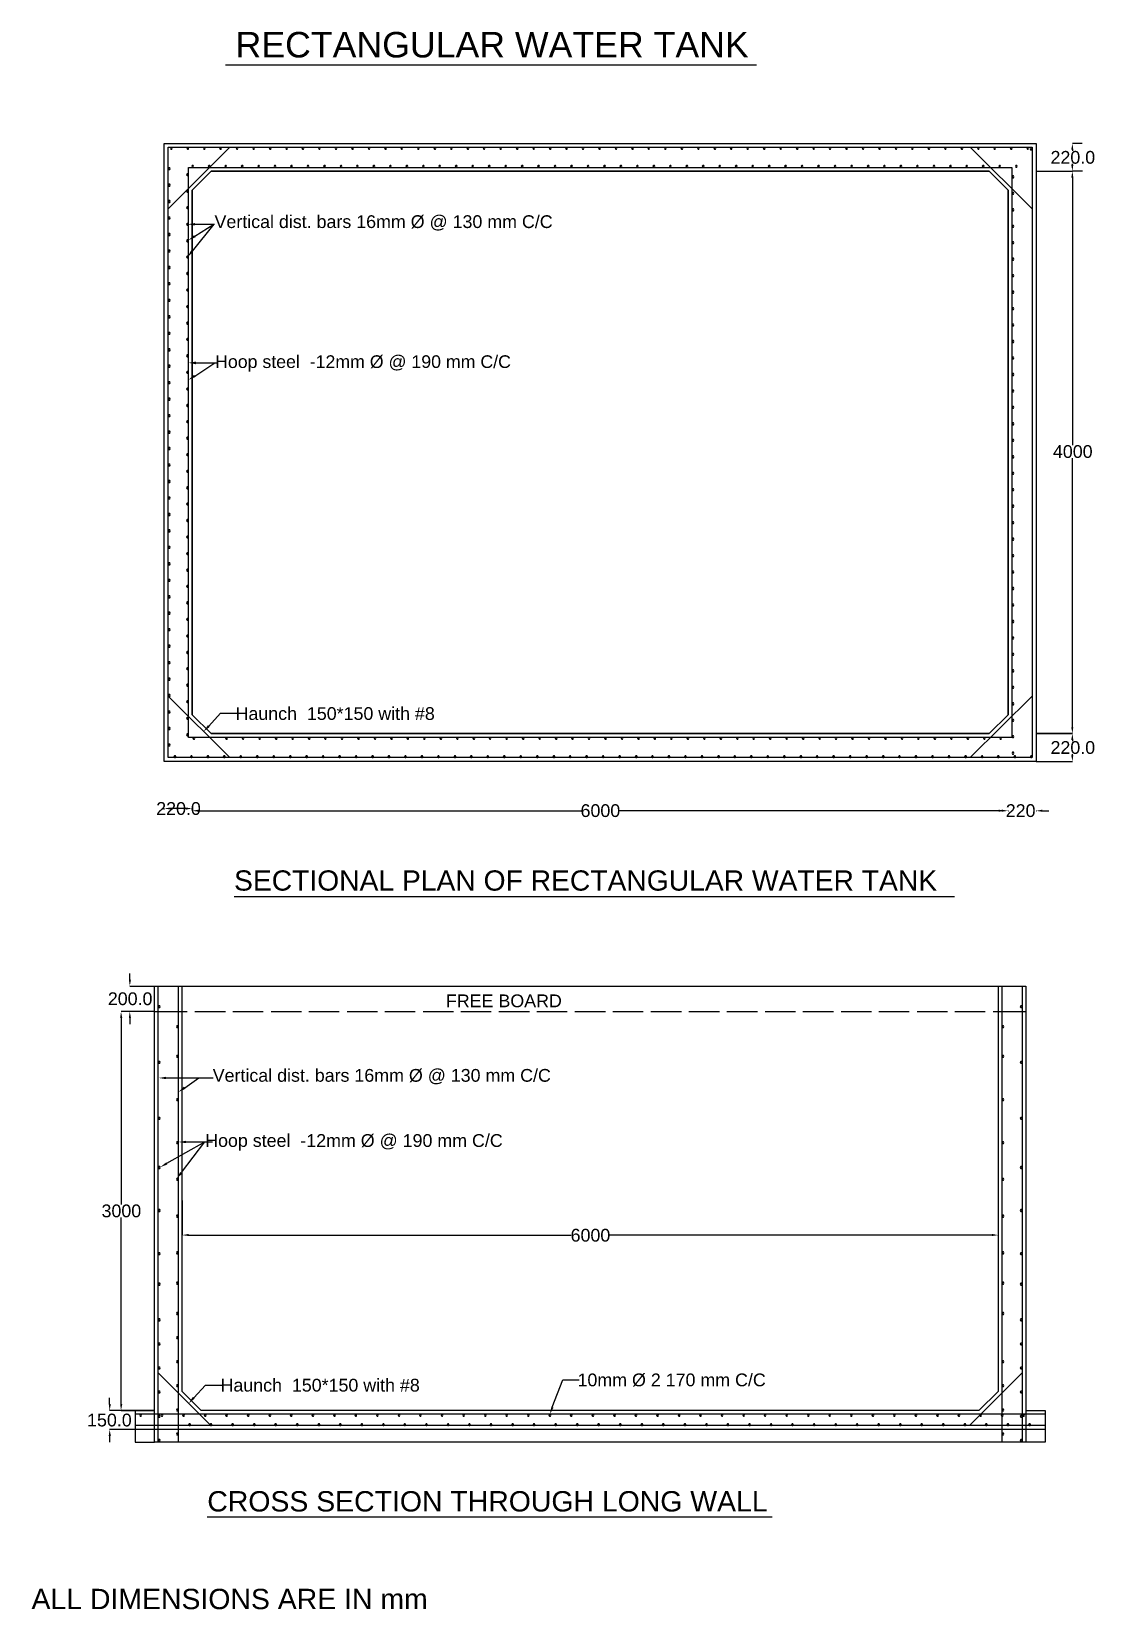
# Model space of a CAD drawing. Header units: millimetres. Extents: x 0.93 to 6.83, y 1.67 to 10.42.
import ezdxf

# ---------------------------------------------------------------- set-up
doc = ezdxf.new("R2010")
doc.units = ezdxf.units.MM
for name, color, linetype in [('PDF_Geometry', 7, 'Continuous'), ('PDF_Solid Fills', 7, 'Continuous'), ('PDF_Text', 7, 'Continuous')]:
    doc.layers.add(name, color=color, linetype=linetype)
doc.styles.add('PDF F1', font='arial.ttf')
doc.styles.add('PDF F2', font='arial.ttf')

msp = doc.modelspace()

# ---------------------------------------------------------------- texts
at = {"layer": 'PDF_Text', "attachment_point": 4}
for s, insert, char_height, style in [('RECTANGULAR WATER TANK', (2.0634, 10.3466), 0.1416, 'PDF F2'), ('220.0', (6.5834, 9.7224), 0.0708, 'PDF F1'), ('Vertical dist. bars 16mm Ø @ 130 mm C/C', (1.9467, 9.3591), 0.070801, 'PDF F1'), ('Hoop steel  -12mm Ø @ 190 mm C/C', (1.95, 8.5791), 0.07039, 'PDF F1'), ('4000', (6.5968, 8.0907), 0.0708, 'PDF F1'), ('Haunch  150*150 with #8', (2.0633, 6.6374), 0.070801, 'PDF F1'), ('220.0', (6.5834, 6.4491), 0.0708, 'PDF F1'), ('220.0', (1.6233, 6.1107), 0.0708, 'PDF F1'), ('6000', (3.9768, 6.099), 0.0708, 'PDF F1'), ('220', (6.3351, 6.099), 0.0708, 'PDF F1'), ('SECTIONAL PLAN OF RECTANGULAR WATER TANK', (2.055, 5.7111), 0.112144, 'PDF F2'), ('200.0', (1.355, 5.0557), 0.0708, 'PDF F1'), ('FREE BOARD', (3.2301, 5.044), 0.0708, 'PDF F1'), ('Vertical dist. bars 16mm Ø @ 130 mm C/C', (1.9367, 4.624), 0.070801, 'PDF F1'), ('Hoop steel  -12mm Ø @ 190 mm C/C', (1.895, 4.259), 0.070801, 'PDF F1'), ('3000', (1.32, 3.879), 0.0708, 'PDF F1'), ('6000', (3.9217, 3.744), 0.0708, 'PDF F1'), ('10mm Ø 2 170 mm C/C', (3.96, 2.9407), 0.070801, 'PDF F1'), ('Haunch  150*150 with #8', (1.98, 2.9123), 0.070801, 'PDF F1'), ('150.0', (1.24, 2.719), 0.0708, 'PDF F1'), ('CROSS SECTION THROUGH LONG WALL', (1.9067, 2.2678), 0.112799, 'PDF F2'), ('ALL DIMENSIONS ARE IN mm', (0.9317, 1.7261), 0.112799, 'PDF F1')]:
    msp.add_mtext(s, dxfattribs=dict(at, insert=insert, char_height=char_height, style=style))

# ---------------------------------------------------------------- linework, layer by layer
at = {"layer": 'PDF_Geometry', "lineweight": 25}
for points in [[(2.0083, 10.2367), (4.9533, 10.2367)], [(1.69, 9.4367), (2.0317, 9.78)], [(6.4817, 9.4367), (6.1383, 9.78)], [(6.7583, 9.8), (6.705, 9.8)], [(6.705, 9.765), (6.705, 9.7583)], [(1.8233, 9.54), (1.9283, 9.6467)], [(6.3483, 9.54), (6.2433, 9.6467)], [(6.5033, 9.6467), (6.705, 9.6467)], [(6.705, 9.6817), (6.705, 9.6867)], [(6.76, 9.6467), (6.705, 9.6467)], [(6.705, 9.61), (6.705, 8.1267)], [(1.8367, 9.285), (1.9433, 9.3517), (1.8233, 9.2017)], [(1.8383, 9.3517), (1.9433, 9.3517), (1.9467, 9.3517)], [(1.8367, 8.51), (1.9483, 8.5833)], [(1.8433, 8.5833), (1.9483, 8.5833), (1.9583, 8.5833)], [(6.705, 6.5617), (6.705, 8.055)], [(2.0317, 6.3933), (1.6917, 6.7333)], [(6.1383, 6.3933), (6.4817, 6.735)], [(1.9283, 6.5267), (1.8233, 6.6317)], [(1.915, 6.5683), (1.98, 6.64), (2.0717, 6.64)], [(6.2433, 6.5267), (6.3483, 6.6317)], [(6.705, 6.4917), (6.705, 6.485)], [(6.705, 6.4067), (6.705, 6.4133)], [(6.5033, 6.3717), (6.705, 6.3717)], [(1.6683, 6.105), (1.6683, 6.1117)], [(1.7883, 6.1117), (1.7033, 6.1117)], [(1.8233, 6.105), (1.8233, 6.1117)], [(1.8233, 6.105), (1.8233, 6.0983)], [(1.8583, 6.0983), (3.98, 6.0983)], [(6.3133, 6.0983), (4.19, 6.0983)], [(6.295, 6.0983), (6.26, 6.0983)], [(6.33, 6.0967), (6.33, 6.0983)], [(6.3483, 6.0983), (6.35, 6.0983)], [(6.5033, 6.0983), (6.505, 6.0983)], [(6.5383, 6.0983), (6.5733, 6.0983)], [(2.055, 5.6233), (6.05, 5.6233)], [(1.4767, 5.1617), (1.4767, 5.1967)], [(1.4767, 5.1267), (1.6133, 5.1267), (6.4467, 5.1267)], [(1.6133, 2.5967), (1.6133, 5.1267)], [(6.4467, 5.1267), (6.4467, 2.5967), (1.6133, 2.5967)], [(1.6333, 2.5967), (1.6333, 5.1267)], [(1.7467, 2.5967), (1.7467, 5.1267)], [(1.7667, 2.8783), (1.7667, 5.1267), (6.2933, 5.1267)], [(6.2933, 5.1267), (6.2933, 2.8783)], [(6.3133, 5.1267), (6.3133, 2.5967)], [(6.4267, 5.1267), (6.4267, 2.5967)], [(1.6133, 4.985), (1.4283, 4.985)], [(1.4283, 4.95), (1.4283, 3.915)], [(1.6133, 4.985), (1.4767, 4.985)], [(1.4767, 4.95), (1.4767, 4.915)], [(1.6133, 4.985), (1.795, 4.985)], [(1.8383, 4.985), (2.0067, 4.985)], [(2.0483, 4.985), (2.2167, 4.985)], [(2.26, 4.985), (2.4283, 4.985)], [(2.47, 4.985), (2.6383, 4.985)], [(2.6817, 4.985), (2.85, 4.985)], [(2.8917, 4.985), (3.06, 4.985)], [(3.1033, 4.985), (3.2717, 4.985)], [(3.3133, 4.985), (3.4817, 4.985)], [(3.5233, 4.985), (3.6933, 4.985)], [(3.735, 4.985), (3.9033, 4.985)], [(3.945, 4.985), (4.115, 4.985)], [(4.1567, 4.985), (4.325, 4.985)], [(4.3667, 4.985), (4.5367, 4.985)], [(4.5783, 4.985), (4.7467, 4.985)], [(4.7883, 4.985), (4.9583, 4.985)], [(5, 4.985), (5.1683, 4.985)], [(5.21, 4.985), (5.38, 4.985)], [(5.4217, 4.985), (5.59, 4.985)], [(5.6317, 4.985), (5.8, 4.985)], [(5.8433, 4.985), (6.0117, 4.985)], [(6.0533, 4.985), (6.2217, 4.985)], [(6.265, 4.985), (6.4467, 4.985)], [(1.6783, 4.6167), (1.86, 4.6167), (1.9383, 4.6167)], [(1.7817, 4.5617), (1.86, 4.6167), (1.8617, 4.6167)], [(1.6817, 4.1433), (1.8933, 4.2617)], [(1.7633, 4.0917), (1.8933, 4.2617), (1.935, 4.2617)], [(1.7883, 4.2617), (1.8933, 4.2617), (1.9033, 4.2617)], [(1.7667, 3.9367), (1.7667, 3.745)], [(1.4283, 2.8083), (1.4283, 3.8433)], [(1.8033, 3.745), (3.925, 3.745)], [(6.2583, 3.745), (4.135, 3.745)], [(6.2933, 3.7583), (6.2933, 3.745)], [(1.6333, 2.5967), (1.6333, 3.3)], [(1.9267, 2.6883), (1.6333, 2.9817)], [(6.1333, 2.6883), (6.4267, 2.9817)], [(1.8317, 2.8433), (1.8967, 2.9133), (1.9883, 2.9133)], [(3.82, 2.79), (3.8783, 2.9433), (3.97, 2.9433)], [(1.365, 2.8083), (1.365, 2.8433)], [(1.8733, 2.7717), (1.7667, 2.8783)], [(6.1867, 2.7717), (6.2933, 2.8783)], [(1.5067, 2.7717), (1.365, 2.7717)], [(1.4283, 2.7717), (1.6133, 2.7717), (1.5067, 2.7717), (1.5067, 2.5967), (1.6133, 2.5967)], [(6.5533, 2.7517), (1.5067, 2.7517)], [(6.1867, 2.7717), (1.8733, 2.7717)], [(6.4467, 2.7717), (6.5533, 2.7717), (6.5533, 2.5967), (6.4467, 2.5967)], [(1.5067, 2.6667), (1.365, 2.6667)], [(1.365, 2.6317), (1.365, 2.5967)], [(6.5533, 2.6883), (1.5067, 2.6883)], [(6.5533, 2.6667), (1.5067, 2.6667)], [(1.9067, 2.1817), (5.04, 2.1817)]]:
    msp.add_lwpolyline(points, dxfattribs=at)
for points in [[(1.6683, 9.8), (6.5033, 9.8), (6.5033, 6.3717), (1.6683, 6.3717)], [(1.69, 9.78), (6.4817, 9.78), (6.4817, 6.3933), (1.69, 6.3933)], [(1.7117, 9.7733), (1.71, 9.7783), (1.705, 9.7783), (1.7017, 9.7733), (1.705, 9.7683), (1.71, 9.7683)], [(1.8033, 9.7733), (1.8017, 9.7783), (1.7967, 9.7783), (1.7933, 9.7733), (1.7967, 9.7683), (1.8017, 9.7683)], [(1.895, 9.7733), (1.8933, 9.7783), (1.8883, 9.7783), (1.885, 9.7733), (1.8883, 9.7683), (1.8933, 9.7683)], [(1.985, 9.7733), (1.9833, 9.7783), (1.9783, 9.7783), (1.975, 9.7733), (1.9783, 9.7683), (1.9833, 9.7683)], [(2.0767, 9.7733), (2.075, 9.7783), (2.07, 9.7783), (2.0667, 9.7733), (2.07, 9.7683), (2.075, 9.7683)], [(2.1683, 9.7733), (2.1667, 9.7783), (2.1617, 9.7783), (2.1583, 9.7733), (2.1617, 9.7683), (2.1667, 9.7683)], [(2.26, 9.7733), (2.2583, 9.7783), (2.2533, 9.7783), (2.25, 9.7733), (2.2533, 9.7683), (2.2583, 9.7683)], [(2.3517, 9.7733), (2.35, 9.7783), (2.345, 9.7783), (2.3417, 9.7733), (2.345, 9.7683), (2.35, 9.7683)], [(2.4417, 9.7733), (2.44, 9.7783), (2.435, 9.7783), (2.4317, 9.7733), (2.435, 9.7683), (2.44, 9.7683)], [(2.5333, 9.7733), (2.5317, 9.7783), (2.5267, 9.7783), (2.5233, 9.7733), (2.5267, 9.7683), (2.5317, 9.7683)], [(2.625, 9.7733), (2.6233, 9.7783), (2.6183, 9.7783), (2.615, 9.7733), (2.6183, 9.7683), (2.6233, 9.7683)], [(2.7167, 9.7733), (2.715, 9.7783), (2.71, 9.7783), (2.7067, 9.7733), (2.71, 9.7683), (2.715, 9.7683)], [(2.8083, 9.7733), (2.8067, 9.7783), (2.8017, 9.7783), (2.7983, 9.7733), (2.8017, 9.7683), (2.8067, 9.7683)], [(2.9, 9.7733), (2.8983, 9.7783), (2.8933, 9.7783), (2.89, 9.7733), (2.8933, 9.7683), (2.8983, 9.7683)], [(2.99, 9.7733), (2.9883, 9.7783), (2.9833, 9.7783), (2.98, 9.7733), (2.9833, 9.7683), (2.9883, 9.7683)], [(3.0817, 9.7733), (3.08, 9.7783), (3.075, 9.7783), (3.0717, 9.7733), (3.075, 9.7683), (3.08, 9.7683)], [(3.1733, 9.7733), (3.1717, 9.7783), (3.1667, 9.7783), (3.1633, 9.7733), (3.1667, 9.7683), (3.1717, 9.7683)], [(3.265, 9.7733), (3.2633, 9.7783), (3.2583, 9.7783), (3.255, 9.7733), (3.2583, 9.7683), (3.2633, 9.7683)], [(3.3567, 9.7733), (3.355, 9.7783), (3.35, 9.7783), (3.3467, 9.7733), (3.35, 9.7683), (3.355, 9.7683)], [(3.4467, 9.7733), (3.445, 9.7783), (3.44, 9.7783), (3.4367, 9.7733), (3.44, 9.7683), (3.445, 9.7683)], [(3.5383, 9.7733), (3.5367, 9.7783), (3.5317, 9.7783), (3.5283, 9.7733), (3.5317, 9.7683), (3.5367, 9.7683)], [(3.63, 9.7733), (3.6283, 9.7783), (3.6233, 9.7783), (3.62, 9.7733), (3.6233, 9.7683), (3.6283, 9.7683)], [(3.7217, 9.7733), (3.72, 9.7783), (3.715, 9.7783), (3.7117, 9.7733), (3.715, 9.7683), (3.72, 9.7683)], [(3.8133, 9.7733), (3.8117, 9.7783), (3.8067, 9.7783), (3.8033, 9.7733), (3.8067, 9.7683), (3.8117, 9.7683)], [(3.9033, 9.7733), (3.9017, 9.7783), (3.8967, 9.7783), (3.8933, 9.7733), (3.8967, 9.7683), (3.9017, 9.7683)], [(3.995, 9.7733), (3.9933, 9.7783), (3.9883, 9.7783), (3.985, 9.7733), (3.9883, 9.7683), (3.9933, 9.7683)], [(4.0867, 9.7733), (4.085, 9.7783), (4.08, 9.7783), (4.0767, 9.7733), (4.08, 9.7683), (4.085, 9.7683)], [(4.1783, 9.7733), (4.1767, 9.7783), (4.1717, 9.7783), (4.1683, 9.7733), (4.1717, 9.7683), (4.1767, 9.7683)], [(4.27, 9.7733), (4.2683, 9.7783), (4.2633, 9.7783), (4.26, 9.7733), (4.2633, 9.7683), (4.2683, 9.7683)], [(4.36, 9.7733), (4.3583, 9.7783), (4.3533, 9.7783), (4.35, 9.7733), (4.3533, 9.7683), (4.3583, 9.7683)], [(4.4517, 9.7733), (4.45, 9.7783), (4.445, 9.7783), (4.4417, 9.7733), (4.445, 9.7683), (4.45, 9.7683)], [(4.5433, 9.7733), (4.5417, 9.7783), (4.5367, 9.7783), (4.5333, 9.7733), (4.5367, 9.7683), (4.5417, 9.7683)], [(4.635, 9.7733), (4.6333, 9.7783), (4.6283, 9.7783), (4.625, 9.7733), (4.6283, 9.7683), (4.6333, 9.7683)], [(4.7267, 9.7733), (4.725, 9.7783), (4.72, 9.7783), (4.7167, 9.7733), (4.72, 9.7683), (4.725, 9.7683)], [(4.8167, 9.7733), (4.815, 9.7783), (4.81, 9.7783), (4.8067, 9.7733), (4.81, 9.7683), (4.815, 9.7683)], [(4.9083, 9.7733), (4.9067, 9.7783), (4.9017, 9.7783), (4.8983, 9.7733), (4.9017, 9.7683), (4.9067, 9.7683)], [(5, 9.7733), (4.9983, 9.7783), (4.9933, 9.7783), (4.99, 9.7733), (4.9933, 9.7683), (4.9983, 9.7683)], [(5.0917, 9.7733), (5.09, 9.7783), (5.085, 9.7783), (5.0817, 9.7733), (5.085, 9.7683), (5.09, 9.7683)], [(5.1833, 9.7733), (5.1817, 9.7783), (5.1767, 9.7783), (5.1733, 9.7733), (5.1767, 9.7683), (5.1817, 9.7683)], [(5.275, 9.7733), (5.2733, 9.7783), (5.2683, 9.7783), (5.265, 9.7733), (5.2683, 9.7683), (5.2733, 9.7683)], [(5.365, 9.7733), (5.3633, 9.7783), (5.3583, 9.7783), (5.355, 9.7733), (5.3583, 9.7683), (5.3633, 9.7683)], [(5.4567, 9.7733), (5.455, 9.7783), (5.45, 9.7783), (5.4467, 9.7733), (5.45, 9.7683), (5.455, 9.7683)], [(5.5483, 9.7733), (5.5467, 9.7783), (5.5417, 9.7783), (5.5383, 9.7733), (5.5417, 9.7683), (5.5467, 9.7683)], [(5.64, 9.7733), (5.6383, 9.7783), (5.6333, 9.7783), (5.63, 9.7733), (5.6333, 9.7683), (5.6383, 9.7683)], [(5.7317, 9.7733), (5.73, 9.7783), (5.725, 9.7783), (5.7217, 9.7733), (5.725, 9.7683), (5.73, 9.7683)], [(5.8217, 9.7733), (5.82, 9.7783), (5.815, 9.7783), (5.8117, 9.7733), (5.815, 9.7683), (5.82, 9.7683)], [(5.9133, 9.7733), (5.9117, 9.7783), (5.9067, 9.7783), (5.9033, 9.7733), (5.9067, 9.7683), (5.9117, 9.7683)], [(6.005, 9.7733), (6.0033, 9.7783), (5.9983, 9.7783), (5.995, 9.7733), (5.9983, 9.7683), (6.0033, 9.7683)], [(6.0967, 9.7733), (6.095, 9.7783), (6.09, 9.7783), (6.0867, 9.7733), (6.09, 9.7683), (6.095, 9.7683)], [(6.1883, 9.7733), (6.1867, 9.7783), (6.1817, 9.7783), (6.1783, 9.7733), (6.1817, 9.7683), (6.1867, 9.7683)], [(6.2783, 9.7733), (6.2767, 9.7783), (6.2717, 9.7783), (6.2683, 9.7733), (6.2717, 9.7683), (6.2767, 9.7683)], [(6.37, 9.7733), (6.3683, 9.7783), (6.3633, 9.7783), (6.36, 9.7733), (6.3633, 9.7683), (6.3683, 9.7683)], [(6.4617, 9.7733), (6.46, 9.7783), (6.455, 9.7783), (6.4517, 9.7733), (6.455, 9.7683), (6.46, 9.7683)], [(6.48, 9.77), (6.4783, 9.775), (6.4733, 9.775), (6.47, 9.77), (6.4733, 9.765), (6.4783, 9.765)], [(1.7, 9.66), (1.6983, 9.665), (1.6933, 9.665), (1.69, 9.66), (1.6933, 9.655), (1.6983, 9.655)], [(1.8017, 9.6267), (1.8, 9.6317), (1.795, 9.6317), (1.7917, 9.6267), (1.795, 9.6217), (1.8, 9.6217)], [(1.8017, 9.6667), (6.3683, 9.6667), (6.3683, 6.505), (1.8017, 6.505)], [(1.83, 9.6733), (1.8283, 9.6783), (1.8233, 9.6783), (1.82, 9.6733), (1.8233, 9.6683), (1.8283, 9.6683)], [(1.9217, 9.6733), (1.92, 9.6783), (1.915, 9.6783), (1.9117, 9.6733), (1.915, 9.6683), (1.92, 9.6683)], [(6.2433, 9.6467), (1.9283, 9.6467)], [(2.0133, 9.6733), (2.0117, 9.6783), (2.0067, 9.6783), (2.0033, 9.6733), (2.0067, 9.6683), (2.0117, 9.6683)], [(2.105, 9.6733), (2.1033, 9.6783), (2.0983, 9.6783), (2.095, 9.6733), (2.0983, 9.6683), (2.1033, 9.6683)], [(2.1967, 9.6733), (2.195, 9.6783), (2.19, 9.6783), (2.1867, 9.6733), (2.19, 9.6683), (2.195, 9.6683)], [(2.2867, 9.6733), (2.285, 9.6783), (2.28, 9.6783), (2.2767, 9.6733), (2.28, 9.6683), (2.285, 9.6683)], [(2.3783, 9.6733), (2.3767, 9.6783), (2.3717, 9.6783), (2.3683, 9.6733), (2.3717, 9.6683), (2.3767, 9.6683)], [(2.47, 9.6733), (2.4683, 9.6783), (2.4633, 9.6783), (2.46, 9.6733), (2.4633, 9.6683), (2.4683, 9.6683)], [(2.5617, 9.6733), (2.56, 9.6783), (2.555, 9.6783), (2.5517, 9.6733), (2.555, 9.6683), (2.56, 9.6683)], [(2.6533, 9.6733), (2.6517, 9.6783), (2.6467, 9.6783), (2.6433, 9.6733), (2.6467, 9.6683), (2.6517, 9.6683)], [(2.7433, 9.6733), (2.7417, 9.6783), (2.7367, 9.6783), (2.7333, 9.6733), (2.7367, 9.6683), (2.7417, 9.6683)], [(2.835, 9.6733), (2.8333, 9.6783), (2.8283, 9.6783), (2.825, 9.6733), (2.8283, 9.6683), (2.8333, 9.6683)], [(2.9267, 9.6733), (2.925, 9.6783), (2.92, 9.6783), (2.9167, 9.6733), (2.92, 9.6683), (2.925, 9.6683)], [(3.0183, 9.6733), (3.0167, 9.6783), (3.0117, 9.6783), (3.0083, 9.6733), (3.0117, 9.6683), (3.0167, 9.6683)], [(3.11, 9.6733), (3.1083, 9.6783), (3.1033, 9.6783), (3.1, 9.6733), (3.1033, 9.6683), (3.1083, 9.6683)], [(3.2, 9.6733), (3.1983, 9.6783), (3.1933, 9.6783), (3.19, 9.6733), (3.1933, 9.6683), (3.1983, 9.6683)], [(3.2917, 9.6733), (3.29, 9.6783), (3.285, 9.6783), (3.2817, 9.6733), (3.285, 9.6683), (3.29, 9.6683)], [(3.3833, 9.6733), (3.3817, 9.6783), (3.3767, 9.6783), (3.3733, 9.6733), (3.3767, 9.6683), (3.3817, 9.6683)], [(3.475, 9.6733), (3.4733, 9.6783), (3.4683, 9.6783), (3.465, 9.6733), (3.4683, 9.6683), (3.4733, 9.6683)], [(3.5667, 9.6733), (3.565, 9.6783), (3.56, 9.6783), (3.5567, 9.6733), (3.56, 9.6683), (3.565, 9.6683)], [(3.6583, 9.6733), (3.6567, 9.6783), (3.6517, 9.6783), (3.6483, 9.6733), (3.6517, 9.6683), (3.6567, 9.6683)], [(3.7483, 9.6733), (3.7467, 9.6783), (3.7417, 9.6783), (3.7383, 9.6733), (3.7417, 9.6683), (3.7467, 9.6683)], [(3.84, 9.6733), (3.8383, 9.6783), (3.8333, 9.6783), (3.83, 9.6733), (3.8333, 9.6683), (3.8383, 9.6683)], [(3.9317, 9.6733), (3.93, 9.6783), (3.925, 9.6783), (3.9217, 9.6733), (3.925, 9.6683), (3.93, 9.6683)], [(4.0233, 9.6733), (4.0217, 9.6783), (4.0167, 9.6783), (4.0133, 9.6733), (4.0167, 9.6683), (4.0217, 9.6683)], [(4.115, 9.6733), (4.1133, 9.6783), (4.1083, 9.6783), (4.105, 9.6733), (4.1083, 9.6683), (4.1133, 9.6683)], [(4.205, 9.6733), (4.2033, 9.6783), (4.1983, 9.6783), (4.195, 9.6733), (4.1983, 9.6683), (4.2033, 9.6683)], [(4.2967, 9.6733), (4.295, 9.6783), (4.29, 9.6783), (4.2867, 9.6733), (4.29, 9.6683), (4.295, 9.6683)], [(4.3883, 9.6733), (4.3867, 9.6783), (4.3817, 9.6783), (4.3783, 9.6733), (4.3817, 9.6683), (4.3867, 9.6683)], [(4.48, 9.6733), (4.4783, 9.6783), (4.4733, 9.6783), (4.47, 9.6733), (4.4733, 9.6683), (4.4783, 9.6683)], [(4.5717, 9.6733), (4.57, 9.6783), (4.565, 9.6783), (4.5617, 9.6733), (4.565, 9.6683), (4.57, 9.6683)], [(4.6617, 9.6733), (4.66, 9.6783), (4.655, 9.6783), (4.6517, 9.6733), (4.655, 9.6683), (4.66, 9.6683)], [(4.7533, 9.6733), (4.7517, 9.6783), (4.7467, 9.6783), (4.7433, 9.6733), (4.7467, 9.6683), (4.7517, 9.6683)], [(4.845, 9.6733), (4.8433, 9.6783), (4.8383, 9.6783), (4.835, 9.6733), (4.8383, 9.6683), (4.8433, 9.6683)], [(4.9367, 9.6733), (4.935, 9.6783), (4.93, 9.6783), (4.9267, 9.6733), (4.93, 9.6683), (4.935, 9.6683)], [(5.0283, 9.6733), (5.0267, 9.6783), (5.0217, 9.6783), (5.0183, 9.6733), (5.0217, 9.6683), (5.0267, 9.6683)], [(5.1183, 9.6733), (5.1167, 9.6783), (5.1117, 9.6783), (5.1083, 9.6733), (5.1117, 9.6683), (5.1167, 9.6683)], [(5.21, 9.6733), (5.2083, 9.6783), (5.2033, 9.6783), (5.2, 9.6733), (5.2033, 9.6683), (5.2083, 9.6683)], [(5.3017, 9.6733), (5.3, 9.6783), (5.295, 9.6783), (5.2917, 9.6733), (5.295, 9.6683), (5.3, 9.6683)], [(5.3933, 9.6733), (5.3917, 9.6783), (5.3867, 9.6783), (5.3833, 9.6733), (5.3867, 9.6683), (5.3917, 9.6683)], [(5.485, 9.6733), (5.4833, 9.6783), (5.4783, 9.6783), (5.475, 9.6733), (5.4783, 9.6683), (5.4833, 9.6683)], [(5.5767, 9.6733), (5.575, 9.6783), (5.57, 9.6783), (5.5667, 9.6733), (5.57, 9.6683), (5.575, 9.6683)], [(5.6667, 9.6733), (5.665, 9.6783), (5.66, 9.6783), (5.6567, 9.6733), (5.66, 9.6683), (5.665, 9.6683)], [(5.7583, 9.6733), (5.7567, 9.6783), (5.7517, 9.6783), (5.7483, 9.6733), (5.7517, 9.6683), (5.7567, 9.6683)], [(5.85, 9.6733), (5.8483, 9.6783), (5.8433, 9.6783), (5.84, 9.6733), (5.8433, 9.6683), (5.8483, 9.6683)], [(5.9417, 9.6733), (5.94, 9.6783), (5.935, 9.6783), (5.9317, 9.6733), (5.935, 9.6683), (5.94, 9.6683)], [(6.0333, 9.6733), (6.0317, 9.6783), (6.0267, 9.6783), (6.0233, 9.6733), (6.0267, 9.6683), (6.0317, 9.6683)], [(6.1233, 9.6733), (6.1217, 9.6783), (6.1167, 9.6783), (6.1133, 9.6733), (6.1167, 9.6683), (6.1217, 9.6683)], [(6.215, 9.6733), (6.2133, 9.6783), (6.2083, 9.6783), (6.205, 9.6733), (6.2083, 9.6683), (6.2133, 9.6683)], [(6.3067, 9.6733), (6.305, 9.6783), (6.3, 9.6783), (6.2967, 9.6733), (6.3, 9.6683), (6.305, 9.6683)], [(6.3983, 9.6733), (6.3967, 9.6783), (6.3917, 9.6783), (6.3883, 9.6733), (6.3917, 9.6683), (6.3967, 9.6683)], [(1.7, 9.5683), (1.6983, 9.5733), (1.6933, 9.5733), (1.69, 9.5683), (1.6933, 9.5633), (1.6983, 9.5633)], [(1.8017, 9.535), (1.8, 9.54), (1.795, 9.54), (1.7917, 9.535), (1.795, 9.53), (1.8, 9.53)], [(1.8233, 9.54), (1.8233, 6.6317)], [(6.3483, 6.6317), (6.3483, 9.54)], [(6.38, 9.615), (6.3783, 9.62), (6.3733, 9.62), (6.37, 9.615), (6.3733, 9.61), (6.3783, 9.61)], [(1.7, 9.4783), (1.6983, 9.4833), (1.6933, 9.4833), (1.69, 9.4783), (1.6933, 9.4733), (1.6983, 9.4733)], [(6.38, 9.5233), (6.3783, 9.5283), (6.3733, 9.5283), (6.37, 9.5233), (6.3733, 9.5183), (6.3783, 9.5183)], [(1.7, 9.3867), (1.6983, 9.3917), (1.6933, 9.3917), (1.69, 9.3867), (1.6933, 9.3817), (1.6983, 9.3817)], [(1.8017, 9.4433), (1.8, 9.4483), (1.795, 9.4483), (1.7917, 9.4433), (1.795, 9.4383), (1.8, 9.4383)], [(6.38, 9.4317), (6.3783, 9.4367), (6.3733, 9.4367), (6.37, 9.4317), (6.3733, 9.4267), (6.3783, 9.4267)], [(1.7, 9.295), (1.6983, 9.3), (1.6933, 9.3), (1.69, 9.295), (1.6933, 9.29), (1.6983, 9.29)], [(1.8017, 9.3517), (1.8, 9.3567), (1.795, 9.3567), (1.7917, 9.3517), (1.795, 9.3467), (1.8, 9.3467)], [(6.38, 9.34), (6.3783, 9.345), (6.3733, 9.345), (6.37, 9.34), (6.3733, 9.335), (6.3783, 9.335)], [(1.7, 9.2033), (1.6983, 9.2083), (1.6933, 9.2083), (1.69, 9.2033), (1.6933, 9.1983), (1.6983, 9.1983)], [(1.8017, 9.26), (1.8, 9.265), (1.795, 9.265), (1.7917, 9.26), (1.795, 9.255), (1.8, 9.255)], [(6.38, 9.25), (6.3783, 9.255), (6.3733, 9.255), (6.37, 9.25), (6.3733, 9.245), (6.3783, 9.245)], [(1.7, 9.1117), (1.6983, 9.1167), (1.6933, 9.1167), (1.69, 9.1117), (1.6933, 9.1067), (1.6983, 9.1067)], [(1.8017, 9.17), (1.8, 9.175), (1.795, 9.175), (1.7917, 9.17), (1.795, 9.165), (1.8, 9.165)], [(6.38, 9.1583), (6.3783, 9.1633), (6.3733, 9.1633), (6.37, 9.1583), (6.3733, 9.1533), (6.3783, 9.1533)], [(1.7, 9.0217), (1.6983, 9.0267), (1.6933, 9.0267), (1.69, 9.0217), (1.6933, 9.0167), (1.6983, 9.0167)], [(1.7, 9.0217), (1.6983, 9.0267), (1.6933, 9.0267), (1.69, 9.0217), (1.6933, 9.0167), (1.6983, 9.0167)], [(1.8017, 9.0783), (1.8, 9.0833), (1.795, 9.0833), (1.7917, 9.0783), (1.795, 9.0733), (1.8, 9.0733)], [(6.38, 9.0667), (6.3783, 9.0717), (6.3733, 9.0717), (6.37, 9.0667), (6.3733, 9.0617), (6.3783, 9.0617)], [(1.7, 8.93), (1.6983, 8.935), (1.6933, 8.935), (1.69, 8.93), (1.6933, 8.925), (1.6983, 8.925)], [(1.7, 8.93), (1.6983, 8.935), (1.6933, 8.935), (1.69, 8.93), (1.6933, 8.925), (1.6983, 8.925)], [(1.8017, 8.9867), (1.8, 8.9917), (1.795, 8.9917), (1.7917, 8.9867), (1.795, 8.9817), (1.8, 8.9817)], [(6.38, 8.975), (6.3783, 8.98), (6.3733, 8.98), (6.37, 8.975), (6.3733, 8.97), (6.3783, 8.97)], [(1.7, 8.8383), (1.6983, 8.8433), (1.6933, 8.8433), (1.69, 8.8383), (1.6933, 8.8333), (1.6983, 8.8333)], [(1.8017, 8.895), (1.8, 8.9), (1.795, 8.9), (1.7917, 8.895), (1.795, 8.89), (1.8, 8.89)], [(6.38, 8.8833), (6.3783, 8.8883), (6.3733, 8.8883), (6.37, 8.8833), (6.3733, 8.8783), (6.3783, 8.8783)], [(1.7, 8.7467), (1.6983, 8.7517), (1.6933, 8.7517), (1.69, 8.7467), (1.6933, 8.7417), (1.6983, 8.7417)], [(1.8017, 8.8033), (1.8, 8.8083), (1.795, 8.8083), (1.7917, 8.8033), (1.795, 8.7983), (1.8, 8.7983)], [(6.38, 8.7933), (6.3783, 8.7983), (6.3733, 8.7983), (6.37, 8.7933), (6.3733, 8.7883), (6.3783, 8.7883)], [(1.8017, 8.7133), (1.8, 8.7183), (1.795, 8.7183), (1.7917, 8.7133), (1.795, 8.7083), (1.8, 8.7083)], [(6.38, 8.7017), (6.3783, 8.7067), (6.3733, 8.7067), (6.37, 8.7017), (6.3733, 8.6967), (6.3783, 8.6967)], [(1.7, 8.655), (1.6983, 8.66), (1.6933, 8.66), (1.69, 8.655), (1.6933, 8.65), (1.6983, 8.65)], [(1.8017, 8.6217), (1.8, 8.6267), (1.795, 8.6267), (1.7917, 8.6217), (1.795, 8.6167), (1.8, 8.6167)], [(6.38, 8.61), (6.3783, 8.615), (6.3733, 8.615), (6.37, 8.61), (6.3733, 8.605), (6.3783, 8.605)], [(1.7, 8.565), (1.6983, 8.57), (1.6933, 8.57), (1.69, 8.565), (1.6933, 8.56), (1.6983, 8.56)], [(1.8017, 8.53), (1.8, 8.535), (1.795, 8.535), (1.7917, 8.53), (1.795, 8.525), (1.8, 8.525)], [(6.38, 8.5183), (6.3783, 8.5233), (6.3733, 8.5233), (6.37, 8.5183), (6.3733, 8.5133), (6.3783, 8.5133)], [(1.7, 8.4733), (1.6983, 8.4783), (1.6933, 8.4783), (1.69, 8.4733), (1.6933, 8.4683), (1.6983, 8.4683)], [(1.8017, 8.4383), (1.8, 8.4433), (1.795, 8.4433), (1.7917, 8.4383), (1.795, 8.4333), (1.8, 8.4333)], [(6.38, 8.4267), (6.3783, 8.4317), (6.3733, 8.4317), (6.37, 8.4267), (6.3733, 8.4217), (6.3783, 8.4217)], [(6.38, 8.4267), (6.3783, 8.4317), (6.3733, 8.4317), (6.37, 8.4267), (6.3733, 8.4217), (6.3783, 8.4217)], [(1.7, 8.3817), (1.6983, 8.3867), (1.6933, 8.3867), (1.69, 8.3817), (1.6933, 8.3767), (1.6983, 8.3767)], [(1.8017, 8.3467), (1.8, 8.3517), (1.795, 8.3517), (1.7917, 8.3467), (1.795, 8.3417), (1.8, 8.3417)], [(6.38, 8.3367), (6.3783, 8.3417), (6.3733, 8.3417), (6.37, 8.3367), (6.3733, 8.3317), (6.3783, 8.3317)], [(6.38, 8.3367), (6.3783, 8.3417), (6.3733, 8.3417), (6.37, 8.3367), (6.3733, 8.3317), (6.3783, 8.3317)], [(1.7, 8.29), (1.6983, 8.295), (1.6933, 8.295), (1.69, 8.29), (1.6933, 8.285), (1.6983, 8.285)], [(1.8017, 8.2567), (1.8, 8.2617), (1.795, 8.2617), (1.7917, 8.2567), (1.795, 8.2517), (1.8, 8.2517)], [(6.38, 8.245), (6.3783, 8.25), (6.3733, 8.25), (6.37, 8.245), (6.3733, 8.24), (6.3783, 8.24)], [(6.38, 8.245), (6.3783, 8.25), (6.3733, 8.25), (6.37, 8.245), (6.3733, 8.24), (6.3783, 8.24)], [(6.38, 8.245), (6.3783, 8.25), (6.3733, 8.25), (6.37, 8.245), (6.3733, 8.24), (6.3783, 8.24)], [(1.7, 8.1983), (1.6983, 8.2033), (1.6933, 8.2033), (1.69, 8.1983), (1.6933, 8.1933), (1.6983, 8.1933)], [(1.8017, 8.165), (1.8, 8.17), (1.795, 8.17), (1.7917, 8.165), (1.795, 8.16), (1.8, 8.16)], [(6.38, 8.1533), (6.3783, 8.1583), (6.3733, 8.1583), (6.37, 8.1533), (6.3733, 8.1483), (6.3783, 8.1483)], [(6.38, 8.1533), (6.3783, 8.1583), (6.3733, 8.1583), (6.37, 8.1533), (6.3733, 8.1483), (6.3783, 8.1483)], [(1.7, 8.1083), (1.6983, 8.1133), (1.6933, 8.1133), (1.69, 8.1083), (1.6933, 8.1033), (1.6983, 8.1033)], [(1.8017, 8.0733), (1.8, 8.0783), (1.795, 8.0783), (1.7917, 8.0733), (1.795, 8.0683), (1.8, 8.0683)], [(6.38, 8.0617), (6.3783, 8.0667), (6.3733, 8.0667), (6.37, 8.0617), (6.3733, 8.0567), (6.3783, 8.0567)], [(6.38, 8.0617), (6.3783, 8.0667), (6.3733, 8.0667), (6.37, 8.0617), (6.3733, 8.0567), (6.3783, 8.0567)], [(1.7, 8.0167), (1.6983, 8.0217), (1.6933, 8.0217), (1.69, 8.0167), (1.6933, 8.0117), (1.6983, 8.0117)], [(1.8017, 7.9817), (1.8, 7.9867), (1.795, 7.9867), (1.7917, 7.9817), (1.795, 7.9767), (1.8, 7.9767)], [(6.38, 7.97), (6.3783, 7.975), (6.3733, 7.975), (6.37, 7.97), (6.3733, 7.965), (6.3783, 7.965)], [(1.7, 7.925), (1.6983, 7.93), (1.6933, 7.93), (1.69, 7.925), (1.6933, 7.92), (1.6983, 7.92)], [(1.8017, 7.89), (1.8, 7.895), (1.795, 7.895), (1.7917, 7.89), (1.795, 7.885), (1.8, 7.885)], [(6.38, 7.88), (6.3783, 7.885), (6.3733, 7.885), (6.37, 7.88), (6.3733, 7.875), (6.3783, 7.875)], [(6.38, 7.88), (6.3783, 7.885), (6.3733, 7.885), (6.37, 7.88), (6.3733, 7.875), (6.3783, 7.875)], [(1.7, 7.8333), (1.6983, 7.8383), (1.6933, 7.8383), (1.69, 7.8333), (1.6933, 7.8283), (1.6983, 7.8283)], [(1.8017, 7.8), (1.8, 7.805), (1.795, 7.805), (1.7917, 7.8), (1.795, 7.795), (1.8, 7.795)], [(6.38, 7.7883), (6.3783, 7.7933), (6.3733, 7.7933), (6.37, 7.7883), (6.3733, 7.7833), (6.3783, 7.7833)], [(1.7, 7.7417), (1.6983, 7.7467), (1.6933, 7.7467), (1.69, 7.7417), (1.6933, 7.7367), (1.6983, 7.7367)], [(1.8017, 7.7083), (1.8, 7.7133), (1.795, 7.7133), (1.7917, 7.7083), (1.795, 7.7033), (1.8, 7.7033)], [(6.38, 7.6967), (6.3783, 7.7017), (6.3733, 7.7017), (6.37, 7.6967), (6.3733, 7.6917), (6.3783, 7.6917)], [(1.7, 7.6517), (1.6983, 7.6567), (1.6933, 7.6567), (1.69, 7.6517), (1.6933, 7.6467), (1.6983, 7.6467)], [(1.8017, 7.6167), (1.8, 7.6217), (1.795, 7.6217), (1.7917, 7.6167), (1.795, 7.6117), (1.8, 7.6117)], [(1.7, 7.56), (1.6983, 7.565), (1.6933, 7.565), (1.69, 7.56), (1.6933, 7.555), (1.6983, 7.555)], [(1.8017, 7.525), (1.8, 7.53), (1.795, 7.53), (1.7917, 7.525), (1.795, 7.52), (1.8, 7.52)], [(6.38, 7.605), (6.3783, 7.61), (6.3733, 7.61), (6.37, 7.605), (6.3733, 7.6), (6.3783, 7.6)], [(1.7, 7.4683), (1.6983, 7.4733), (1.6933, 7.4733), (1.69, 7.4683), (1.6933, 7.4633), (1.6983, 7.4633)], [(6.38, 7.5133), (6.3783, 7.5183), (6.3733, 7.5183), (6.37, 7.5133), (6.3733, 7.5083), (6.3783, 7.5083)], [(1.7, 7.3767), (1.6983, 7.3817), (1.6933, 7.3817), (1.69, 7.3767), (1.6933, 7.3717), (1.6983, 7.3717)], [(1.8017, 7.4333), (1.8, 7.4383), (1.795, 7.4383), (1.7917, 7.4333), (1.795, 7.4283), (1.8, 7.4283)], [(6.38, 7.4233), (6.3783, 7.4283), (6.3733, 7.4283), (6.37, 7.4233), (6.3733, 7.4183), (6.3783, 7.4183)], [(1.7, 7.285), (1.6983, 7.29), (1.6933, 7.29), (1.69, 7.285), (1.6933, 7.28), (1.6983, 7.28)], [(1.8017, 7.3433), (1.8, 7.3483), (1.795, 7.3483), (1.7917, 7.3433), (1.795, 7.3383), (1.8, 7.3383)], [(6.38, 7.3317), (6.3783, 7.3367), (6.3733, 7.3367), (6.37, 7.3317), (6.3733, 7.3267), (6.3783, 7.3267)], [(1.7, 7.195), (1.6983, 7.2), (1.6933, 7.2), (1.69, 7.195), (1.6933, 7.19), (1.6983, 7.19)], [(1.8017, 7.2517), (1.8, 7.2567), (1.795, 7.2567), (1.7917, 7.2517), (1.795, 7.2467), (1.8, 7.2467)], [(6.38, 7.24), (6.3783, 7.245), (6.3733, 7.245), (6.37, 7.24), (6.3733, 7.235), (6.3783, 7.235)], [(6.38, 7.24), (6.3783, 7.245), (6.3733, 7.245), (6.37, 7.24), (6.3733, 7.235), (6.3783, 7.235)], [(1.7, 7.1033), (1.6983, 7.1083), (1.6933, 7.1083), (1.69, 7.1033), (1.6933, 7.0983), (1.6983, 7.0983)], [(1.8017, 7.16), (1.8, 7.165), (1.795, 7.165), (1.7917, 7.16), (1.795, 7.155), (1.8, 7.155)], [(6.38, 7.1483), (6.3783, 7.1533), (6.3733, 7.1533), (6.37, 7.1483), (6.3733, 7.1433), (6.3783, 7.1433)], [(6.38, 7.1483), (6.3783, 7.1533), (6.3733, 7.1533), (6.37, 7.1483), (6.3733, 7.1433), (6.3783, 7.1433)], [(1.7, 7.0117), (1.6983, 7.0167), (1.6933, 7.0167), (1.69, 7.0117), (1.6933, 7.0067), (1.6983, 7.0067)], [(1.8017, 7.0683), (1.8, 7.0733), (1.795, 7.0733), (1.7917, 7.0683), (1.795, 7.0633), (1.8, 7.0633)], [(6.38, 7.0567), (6.3783, 7.0617), (6.3733, 7.0617), (6.37, 7.0567), (6.3733, 7.0517), (6.3783, 7.0517)], [(6.38, 7.0567), (6.3783, 7.0617), (6.3733, 7.0617), (6.37, 7.0567), (6.3733, 7.0517), (6.3783, 7.0517)], [(1.7, 6.92), (1.6983, 6.925), (1.6933, 6.925), (1.69, 6.92), (1.6933, 6.915), (1.6983, 6.915)], [(1.8017, 6.9767), (1.8, 6.9817), (1.795, 6.9817), (1.7917, 6.9767), (1.795, 6.9717), (1.8, 6.9717)], [(6.38, 6.9667), (6.3783, 6.9717), (6.3733, 6.9717), (6.37, 6.9667), (6.3733, 6.9617), (6.3783, 6.9617)], [(1.7, 6.8283), (1.6983, 6.8333), (1.6933, 6.8333), (1.69, 6.8283), (1.6933, 6.8233), (1.6983, 6.8233)], [(1.8017, 6.8867), (1.8, 6.8917), (1.795, 6.8917), (1.7917, 6.8867), (1.795, 6.8817), (1.8, 6.8817)], [(6.38, 6.875), (6.3783, 6.88), (6.3733, 6.88), (6.37, 6.875), (6.3733, 6.87), (6.3783, 6.87)], [(1.7, 6.7383), (1.6983, 6.7433), (1.6933, 6.7433), (1.69, 6.7383), (1.6933, 6.7333), (1.6983, 6.7333)], [(1.8017, 6.795), (1.8, 6.8), (1.795, 6.8), (1.7917, 6.795), (1.795, 6.79), (1.8, 6.79)], [(6.38, 6.7833), (6.3783, 6.7883), (6.3733, 6.7883), (6.37, 6.7833), (6.3733, 6.7783), (6.3783, 6.7783)], [(1.7, 6.6467), (1.6983, 6.6517), (1.6933, 6.6517), (1.69, 6.6467), (1.6933, 6.6417), (1.6983, 6.6417)], [(1.8017, 6.7033), (1.8, 6.7083), (1.795, 6.7083), (1.7917, 6.7033), (1.795, 6.6983), (1.8, 6.6983)], [(6.38, 6.6917), (6.3783, 6.6967), (6.3733, 6.6967), (6.37, 6.6917), (6.3733, 6.6867), (6.3783, 6.6867)], [(1.8017, 6.6117), (1.8, 6.6167), (1.795, 6.6167), (1.7917, 6.6117), (1.795, 6.6067), (1.8, 6.6067)], [(6.38, 6.6), (6.3783, 6.605), (6.3733, 6.605), (6.37, 6.6), (6.3733, 6.595), (6.3783, 6.595)], [(1.7, 6.555), (1.6983, 6.56), (1.6933, 6.56), (1.69, 6.555), (1.6933, 6.55), (1.6983, 6.55)], [(1.8017, 6.52), (1.8, 6.525), (1.795, 6.525), (1.7917, 6.52), (1.795, 6.515), (1.8, 6.515)], [(1.8367, 6.5), (1.835, 6.505), (1.83, 6.505), (1.8267, 6.5), (1.83, 6.495), (1.835, 6.495)], [(1.9283, 6.5267), (6.2433, 6.5267)], [(2.0183, 6.5), (2.0167, 6.505), (2.0117, 6.505), (2.0083, 6.5), (2.0117, 6.495), (2.0167, 6.495)], [(2.11, 6.5), (2.1083, 6.505), (2.1033, 6.505), (2.1, 6.5), (2.1033, 6.495), (2.1083, 6.495)], [(2.2017, 6.5), (2.2, 6.505), (2.195, 6.505), (2.1917, 6.5), (2.195, 6.495), (2.2, 6.495)], [(2.2933, 6.5), (2.2917, 6.505), (2.2867, 6.505), (2.2833, 6.5), (2.2867, 6.495), (2.2917, 6.495)], [(2.385, 6.5), (2.3833, 6.505), (2.3783, 6.505), (2.375, 6.5), (2.3783, 6.495), (2.3833, 6.495)], [(2.4767, 6.5), (2.475, 6.505), (2.47, 6.505), (2.4667, 6.5), (2.47, 6.495), (2.475, 6.495)], [(2.5667, 6.5), (2.565, 6.505), (2.56, 6.505), (2.5567, 6.5), (2.56, 6.495), (2.565, 6.495)], [(2.6583, 6.5), (2.6567, 6.505), (2.6517, 6.505), (2.6483, 6.5), (2.6517, 6.495), (2.6567, 6.495)], [(2.75, 6.5), (2.7483, 6.505), (2.7433, 6.505), (2.74, 6.5), (2.7433, 6.495), (2.7483, 6.495)], [(2.8417, 6.5), (2.84, 6.505), (2.835, 6.505), (2.8317, 6.5), (2.835, 6.495), (2.84, 6.495)], [(2.9333, 6.5), (2.9317, 6.505), (2.9267, 6.505), (2.9233, 6.5), (2.9267, 6.495), (2.9317, 6.495)], [(3.0233, 6.5), (3.0217, 6.505), (3.0167, 6.505), (3.0133, 6.5), (3.0167, 6.495), (3.0217, 6.495)], [(3.115, 6.5), (3.1133, 6.505), (3.1083, 6.505), (3.105, 6.5), (3.1083, 6.495), (3.1133, 6.495)], [(3.2067, 6.5), (3.205, 6.505), (3.2, 6.505), (3.1967, 6.5), (3.2, 6.495), (3.205, 6.495)], [(3.2983, 6.5), (3.2967, 6.505), (3.2917, 6.505), (3.2883, 6.5), (3.2917, 6.495), (3.2967, 6.495)], [(3.39, 6.5), (3.3883, 6.505), (3.3833, 6.505), (3.38, 6.5), (3.3833, 6.495), (3.3883, 6.495)], [(3.48, 6.5), (3.4783, 6.505), (3.4733, 6.505), (3.47, 6.5), (3.4733, 6.495), (3.4783, 6.495)], [(3.5717, 6.5), (3.57, 6.505), (3.565, 6.505), (3.5617, 6.5), (3.565, 6.495), (3.57, 6.495)], [(3.6633, 6.5), (3.6617, 6.505), (3.6567, 6.505), (3.6533, 6.5), (3.6567, 6.495), (3.6617, 6.495)], [(3.755, 6.5), (3.7533, 6.505), (3.7483, 6.505), (3.745, 6.5), (3.7483, 6.495), (3.7533, 6.495)], [(3.8467, 6.5), (3.845, 6.505), (3.84, 6.505), (3.8367, 6.5), (3.84, 6.495), (3.845, 6.495)], [(3.9367, 6.5), (3.935, 6.505), (3.93, 6.505), (3.9267, 6.5), (3.93, 6.495), (3.935, 6.495)], [(4.0283, 6.5), (4.0267, 6.505), (4.0217, 6.505), (4.0183, 6.5), (4.0217, 6.495), (4.0267, 6.495)], [(4.12, 6.5), (4.1183, 6.505), (4.1133, 6.505), (4.11, 6.5), (4.1133, 6.495), (4.1183, 6.495)], [(4.2117, 6.5), (4.21, 6.505), (4.205, 6.505), (4.2017, 6.5), (4.205, 6.495), (4.21, 6.495)], [(4.3033, 6.5), (4.3017, 6.505), (4.2967, 6.505), (4.2933, 6.5), (4.2967, 6.495), (4.3017, 6.495)], [(4.3933, 6.5), (4.3917, 6.505), (4.3867, 6.505), (4.3833, 6.5), (4.3867, 6.495), (4.3917, 6.495)], [(4.485, 6.5), (4.4833, 6.505), (4.4783, 6.505), (4.475, 6.5), (4.4783, 6.495), (4.4833, 6.495)], [(4.5767, 6.5), (4.575, 6.505), (4.57, 6.505), (4.5667, 6.5), (4.57, 6.495), (4.575, 6.495)], [(4.6683, 6.5), (4.6667, 6.505), (4.6617, 6.505), (4.6583, 6.5), (4.6617, 6.495), (4.6667, 6.495)], [(4.76, 6.5), (4.7583, 6.505), (4.7533, 6.505), (4.75, 6.5), (4.7533, 6.495), (4.7583, 6.495)], [(4.8517, 6.5), (4.85, 6.505), (4.845, 6.505), (4.8417, 6.5), (4.845, 6.495), (4.85, 6.495)], [(4.9417, 6.5), (4.94, 6.505), (4.935, 6.505), (4.9317, 6.5), (4.935, 6.495), (4.94, 6.495)], [(5.0333, 6.5), (5.0317, 6.505), (5.0267, 6.505), (5.0233, 6.5), (5.0267, 6.495), (5.0317, 6.495)], [(5.125, 6.5), (5.1233, 6.505), (5.1183, 6.505), (5.115, 6.5), (5.1183, 6.495), (5.1233, 6.495)], [(5.2167, 6.5), (5.215, 6.505), (5.21, 6.505), (5.2067, 6.5), (5.21, 6.495), (5.215, 6.495)], [(5.3083, 6.5), (5.3067, 6.505), (5.3017, 6.505), (5.2983, 6.5), (5.3017, 6.495), (5.3067, 6.495)], [(5.3983, 6.5), (5.3967, 6.505), (5.3917, 6.505), (5.3883, 6.5), (5.3917, 6.495), (5.3967, 6.495)], [(5.49, 6.5), (5.4883, 6.505), (5.4833, 6.505), (5.48, 6.5), (5.4833, 6.495), (5.4883, 6.495)], [(5.5817, 6.5), (5.58, 6.505), (5.575, 6.505), (5.5717, 6.5), (5.575, 6.495), (5.58, 6.495)], [(5.6733, 6.5), (5.6717, 6.505), (5.6667, 6.505), (5.6633, 6.5), (5.6667, 6.495), (5.6717, 6.495)], [(5.765, 6.5), (5.7633, 6.505), (5.7583, 6.505), (5.755, 6.5), (5.7583, 6.495), (5.7633, 6.495)], [(5.855, 6.5), (5.8533, 6.505), (5.8483, 6.505), (5.845, 6.5), (5.8483, 6.495), (5.8533, 6.495)], [(5.9467, 6.5), (5.945, 6.505), (5.94, 6.505), (5.9367, 6.5), (5.94, 6.495), (5.945, 6.495)], [(6.0383, 6.5), (6.0367, 6.505), (6.0317, 6.505), (6.0283, 6.5), (6.0317, 6.495), (6.0367, 6.495)], [(6.13, 6.5), (6.1283, 6.505), (6.1233, 6.505), (6.12, 6.5), (6.1233, 6.495), (6.1283, 6.495)], [(6.2217, 6.5), (6.22, 6.505), (6.215, 6.505), (6.2117, 6.5), (6.215, 6.495), (6.22, 6.495)], [(6.3117, 6.5), (6.31, 6.505), (6.305, 6.505), (6.3017, 6.5), (6.305, 6.495), (6.31, 6.495)], [(6.38, 6.51), (6.3783, 6.515), (6.3733, 6.515), (6.37, 6.51), (6.3733, 6.505), (6.3783, 6.505)], [(6.705, 6.5267), (6.5033, 6.5267)], [(1.7, 6.4633), (1.6983, 6.4683), (1.6933, 6.4683), (1.69, 6.4633), (1.6933, 6.4583), (1.6983, 6.4583)], [(1.7317, 6.3983), (1.73, 6.4033), (1.725, 6.4033), (1.7217, 6.3983), (1.725, 6.3933), (1.73, 6.3933)], [(1.8233, 6.3983), (1.8217, 6.4033), (1.8167, 6.4033), (1.8133, 6.3983), (1.8167, 6.3933), (1.8217, 6.3933)], [(1.915, 6.3983), (1.9133, 6.4033), (1.9083, 6.4033), (1.905, 6.3983), (1.9083, 6.3933), (1.9133, 6.3933)], [(2.005, 6.3983), (2.0033, 6.4033), (1.9983, 6.4033), (1.995, 6.3983), (1.9983, 6.3933), (2.0033, 6.3933)], [(2.0967, 6.3983), (2.095, 6.4033), (2.09, 6.4033), (2.0867, 6.3983), (2.09, 6.3933), (2.095, 6.3933)], [(2.1883, 6.3983), (2.1867, 6.4033), (2.1817, 6.4033), (2.1783, 6.3983), (2.1817, 6.3933), (2.1867, 6.3933)], [(2.28, 6.3983), (2.2783, 6.4033), (2.2733, 6.4033), (2.27, 6.3983), (2.2733, 6.3933), (2.2783, 6.3933)], [(2.3717, 6.3983), (2.37, 6.4033), (2.365, 6.4033), (2.3617, 6.3983), (2.365, 6.3933), (2.37, 6.3933)], [(2.4617, 6.3983), (2.46, 6.4033), (2.455, 6.4033), (2.4517, 6.3983), (2.455, 6.3933), (2.46, 6.3933)], [(2.5533, 6.3983), (2.5517, 6.4033), (2.5467, 6.4033), (2.5433, 6.3983), (2.5467, 6.3933), (2.5517, 6.3933)], [(2.645, 6.3983), (2.6433, 6.4033), (2.6383, 6.4033), (2.635, 6.3983), (2.6383, 6.3933), (2.6433, 6.3933)], [(2.7367, 6.3983), (2.735, 6.4033), (2.73, 6.4033), (2.7267, 6.3983), (2.73, 6.3933), (2.735, 6.3933)], [(2.8283, 6.3983), (2.8267, 6.4033), (2.8217, 6.4033), (2.8183, 6.3983), (2.8217, 6.3933), (2.8267, 6.3933)], [(2.9183, 6.3983), (2.9167, 6.4033), (2.9117, 6.4033), (2.9083, 6.3983), (2.9117, 6.3933), (2.9167, 6.3933)], [(3.01, 6.3983), (3.0083, 6.4033), (3.0033, 6.4033), (3, 6.3983), (3.0033, 6.3933), (3.0083, 6.3933)], [(3.1017, 6.3983), (3.1, 6.4033), (3.095, 6.4033), (3.0917, 6.3983), (3.095, 6.3933), (3.1, 6.3933)], [(3.1933, 6.3983), (3.1917, 6.4033), (3.1867, 6.4033), (3.1833, 6.3983), (3.1867, 6.3933), (3.1917, 6.3933)], [(3.285, 6.3983), (3.2833, 6.4033), (3.2783, 6.4033), (3.275, 6.3983), (3.2783, 6.3933), (3.2833, 6.3933)], [(3.375, 6.3983), (3.3733, 6.4033), (3.3683, 6.4033), (3.365, 6.3983), (3.3683, 6.3933), (3.3733, 6.3933)], [(3.4667, 6.3983), (3.465, 6.4033), (3.46, 6.4033), (3.4567, 6.3983), (3.46, 6.3933), (3.465, 6.3933)], [(3.5583, 6.3983), (3.5567, 6.4033), (3.5517, 6.4033), (3.5483, 6.3983), (3.5517, 6.3933), (3.5567, 6.3933)], [(3.65, 6.3983), (3.6483, 6.4033), (3.6433, 6.4033), (3.64, 6.3983), (3.6433, 6.3933), (3.6483, 6.3933)], [(3.7417, 6.3983), (3.74, 6.4033), (3.735, 6.4033), (3.7317, 6.3983), (3.735, 6.3933), (3.74, 6.3933)], [(3.8333, 6.3983), (3.8317, 6.4033), (3.8267, 6.4033), (3.8233, 6.3983), (3.8267, 6.3933), (3.8317, 6.3933)], [(3.9233, 6.3983), (3.9217, 6.4033), (3.9167, 6.4033), (3.9133, 6.3983), (3.9167, 6.3933), (3.9217, 6.3933)], [(4.015, 6.3983), (4.0133, 6.4033), (4.0083, 6.4033), (4.005, 6.3983), (4.0083, 6.3933), (4.0133, 6.3933)], [(4.1067, 6.3983), (4.105, 6.4033), (4.1, 6.4033), (4.0967, 6.3983), (4.1, 6.3933), (4.105, 6.3933)], [(4.1983, 6.3983), (4.1967, 6.4033), (4.1917, 6.4033), (4.1883, 6.3983), (4.1917, 6.3933), (4.1967, 6.3933)], [(4.29, 6.3983), (4.2883, 6.4033), (4.2833, 6.4033), (4.28, 6.3983), (4.2833, 6.3933), (4.2883, 6.3933)], [(4.38, 6.3983), (4.3783, 6.4033), (4.3733, 6.4033), (4.37, 6.3983), (4.3733, 6.3933), (4.3783, 6.3933)], [(4.4717, 6.3983), (4.47, 6.4033), (4.465, 6.4033), (4.4617, 6.3983), (4.465, 6.3933), (4.47, 6.3933)], [(4.5633, 6.3983), (4.5617, 6.4033), (4.5567, 6.4033), (4.5533, 6.3983), (4.5567, 6.3933), (4.5617, 6.3933)], [(4.655, 6.3983), (4.6533, 6.4033), (4.6483, 6.4033), (4.645, 6.3983), (4.6483, 6.3933), (4.6533, 6.3933)], [(4.7467, 6.3983), (4.745, 6.4033), (4.74, 6.4033), (4.7367, 6.3983), (4.74, 6.3933), (4.745, 6.3933)], [(4.8367, 6.3983), (4.835, 6.4033), (4.83, 6.4033), (4.8267, 6.3983), (4.83, 6.3933), (4.835, 6.3933)], [(4.9283, 6.3983), (4.9267, 6.4033), (4.9217, 6.4033), (4.9183, 6.3983), (4.9217, 6.3933), (4.9267, 6.3933)], [(5.02, 6.3983), (5.0183, 6.4033), (5.0133, 6.4033), (5.01, 6.3983), (5.0133, 6.3933), (5.0183, 6.3933)], [(5.1117, 6.3983), (5.11, 6.4033), (5.105, 6.4033), (5.1017, 6.3983), (5.105, 6.3933), (5.11, 6.3933)], [(5.2033, 6.3983), (5.2017, 6.4033), (5.1967, 6.4033), (5.1933, 6.3983), (5.1967, 6.3933), (5.2017, 6.3933)], [(5.2933, 6.3983), (5.2917, 6.4033), (5.2867, 6.4033), (5.2833, 6.3983), (5.2867, 6.3933), (5.2917, 6.3933)], [(5.385, 6.3983), (5.3833, 6.4033), (5.3783, 6.4033), (5.375, 6.3983), (5.3783, 6.3933), (5.3833, 6.3933)], [(5.4767, 6.3983), (5.475, 6.4033), (5.47, 6.4033), (5.4667, 6.3983), (5.47, 6.3933), (5.475, 6.3933)], [(5.5683, 6.3983), (5.5667, 6.4033), (5.5617, 6.4033), (5.5583, 6.3983), (5.5617, 6.3933), (5.5667, 6.3933)], [(5.66, 6.3983), (5.6583, 6.4033), (5.6533, 6.4033), (5.65, 6.3983), (5.6533, 6.3933), (5.6583, 6.3933)], [(5.75, 6.3983), (5.7483, 6.4033), (5.7433, 6.4033), (5.74, 6.3983), (5.7433, 6.3933), (5.7483, 6.3933)], [(5.8417, 6.3983), (5.84, 6.4033), (5.835, 6.4033), (5.8317, 6.3983), (5.835, 6.3933), (5.84, 6.3933)], [(5.9333, 6.3983), (5.9317, 6.4033), (5.9267, 6.4033), (5.9233, 6.3983), (5.9267, 6.3933), (5.9317, 6.3933)], [(6.025, 6.3983), (6.0233, 6.4033), (6.0183, 6.4033), (6.015, 6.3983), (6.0183, 6.3933), (6.0233, 6.3933)], [(6.1167, 6.3983), (6.115, 6.4033), (6.11, 6.4033), (6.1067, 6.3983), (6.11, 6.3933), (6.115, 6.3933)], [(6.2083, 6.3983), (6.2067, 6.4033), (6.2017, 6.4033), (6.1983, 6.3983), (6.2017, 6.3933), (6.2067, 6.3933)], [(6.2983, 6.3983), (6.2967, 6.4033), (6.2917, 6.4033), (6.2883, 6.3983), (6.2917, 6.3933), (6.2967, 6.3933)], [(6.38, 6.4183), (6.3783, 6.4233), (6.3733, 6.4233), (6.37, 6.4183), (6.3733, 6.4133), (6.3783, 6.4133)], [(6.39, 6.3983), (6.3883, 6.4033), (6.3833, 6.4033), (6.38, 6.3983), (6.3833, 6.3933), (6.3883, 6.3933)], [(6.4817, 6.3983), (6.48, 6.4033), (6.475, 6.4033), (6.4717, 6.3983), (6.475, 6.3933), (6.48, 6.3933)], [(1.645, 5.0117), (1.6433, 5.0167), (1.6383, 5.0167), (1.635, 5.0117), (1.6383, 5.0067), (1.6433, 5.0067)], [(6.425, 5.0117), (6.4233, 5.0167), (6.4183, 5.0167), (6.415, 5.0117), (6.4183, 5.0067), (6.4233, 5.0067)], [(1.745, 4.9017), (1.7433, 4.9067), (1.7383, 4.9067), (1.735, 4.9017), (1.7383, 4.8967), (1.7433, 4.8967)], [(6.325, 4.9017), (6.3233, 4.9067), (6.3183, 4.9067), (6.315, 4.9017), (6.3183, 4.8967), (6.3233, 4.8967)], [(1.745, 4.7367), (1.7433, 4.7417), (1.7383, 4.7417), (1.735, 4.7367), (1.7383, 4.7317), (1.7433, 4.7317)], [(6.325, 4.7367), (6.3233, 4.7417), (6.3183, 4.7417), (6.315, 4.7367), (6.3183, 4.7317), (6.3233, 4.7317)], [(1.645, 4.7033), (1.6433, 4.7083), (1.6383, 4.7083), (1.635, 4.7033), (1.6383, 4.6983), (1.6433, 4.6983)], [(6.425, 4.7033), (6.4233, 4.7083), (6.4183, 4.7083), (6.415, 4.7033), (6.4183, 4.6983), (6.4233, 4.6983)], [(1.745, 4.4967), (1.7433, 4.5017), (1.7383, 4.5017), (1.735, 4.4967), (1.7383, 4.4917), (1.7433, 4.4917)], [(6.325, 4.4967), (6.3233, 4.5017), (6.3183, 4.5017), (6.315, 4.4967), (6.3183, 4.4917), (6.3233, 4.4917)], [(1.645, 4.3933), (1.6433, 4.3983), (1.6383, 4.3983), (1.635, 4.3933), (1.6383, 4.3883), (1.6433, 4.3883)], [(6.425, 4.3933), (6.4233, 4.3983), (6.4183, 4.3983), (6.415, 4.3933), (6.4183, 4.3883), (6.4233, 4.3883)], [(1.745, 4.2583), (1.7433, 4.2633), (1.7383, 4.2633), (1.735, 4.2583), (1.7383, 4.2533), (1.7433, 4.2533)], [(6.325, 4.2583), (6.3233, 4.2633), (6.3183, 4.2633), (6.315, 4.2583), (6.3183, 4.2533), (6.3233, 4.2533)], [(1.645, 4.12), (1.6433, 4.125), (1.6383, 4.125), (1.635, 4.12), (1.6383, 4.115), (1.6433, 4.115)], [(6.425, 4.12), (6.4233, 4.125), (6.4183, 4.125), (6.415, 4.12), (6.4183, 4.115), (6.4233, 4.115)], [(1.745, 4.055), (1.7433, 4.06), (1.7383, 4.06), (1.735, 4.055), (1.7383, 4.05), (1.7433, 4.05)], [(6.325, 4.055), (6.3233, 4.06), (6.3183, 4.06), (6.315, 4.055), (6.3183, 4.05), (6.3233, 4.05)], [(1.645, 3.8817), (1.6433, 3.8867), (1.6383, 3.8867), (1.635, 3.8817), (1.6383, 3.8767), (1.6433, 3.8767)], [(1.745, 3.85), (1.7433, 3.855), (1.7383, 3.855), (1.735, 3.85), (1.7383, 3.845), (1.7433, 3.845)], [(6.325, 3.85), (6.3233, 3.855), (6.3183, 3.855), (6.315, 3.85), (6.3183, 3.845), (6.3233, 3.845)], [(6.425, 3.8817), (6.4233, 3.8867), (6.4183, 3.8867), (6.415, 3.8817), (6.4183, 3.8767), (6.4233, 3.8767)], [(1.645, 3.6417), (1.6433, 3.6467), (1.6383, 3.6467), (1.635, 3.6417), (1.6383, 3.6367), (1.6433, 3.6367)], [(1.745, 3.6467), (1.7433, 3.6517), (1.7383, 3.6517), (1.735, 3.6467), (1.7383, 3.6417), (1.7433, 3.6417)], [(6.325, 3.6467), (6.3233, 3.6517), (6.3183, 3.6517), (6.315, 3.6467), (6.3183, 3.6417), (6.3233, 3.6417)], [(6.425, 3.6417), (6.4233, 3.6467), (6.4183, 3.6467), (6.415, 3.6417), (6.4183, 3.6367), (6.4233, 3.6367)], [(1.645, 3.4733), (1.6433, 3.4783), (1.6383, 3.4783), (1.635, 3.4733), (1.6383, 3.4683), (1.6433, 3.4683)], [(1.745, 3.4783), (1.7433, 3.4833), (1.7383, 3.4833), (1.735, 3.4783), (1.7383, 3.4733), (1.7433, 3.4733)], [(6.325, 3.4783), (6.3233, 3.4833), (6.3183, 3.4833), (6.315, 3.4783), (6.3183, 3.4733), (6.3233, 3.4733)], [(6.425, 3.4733), (6.4233, 3.4783), (6.4183, 3.4783), (6.415, 3.4733), (6.4183, 3.4683), (6.4233, 3.4683)], [(1.645, 3.275), (1.6433, 3.28), (1.6383, 3.28), (1.635, 3.275), (1.6383, 3.27), (1.6433, 3.27)], [(1.745, 3.31), (1.7433, 3.315), (1.7383, 3.315), (1.735, 3.31), (1.7383, 3.305), (1.7433, 3.305)], [(6.325, 3.31), (6.3233, 3.315), (6.3183, 3.315), (6.315, 3.31), (6.3183, 3.305), (6.3233, 3.305)], [(6.425, 3.275), (6.4233, 3.28), (6.4183, 3.28), (6.415, 3.275), (6.4183, 3.27), (6.4233, 3.27)], [(1.745, 3.1767), (1.7433, 3.1817), (1.7383, 3.1817), (1.735, 3.1767), (1.7383, 3.1717), (1.7433, 3.1717)], [(1.645, 3.1417), (1.6433, 3.1467), (1.6383, 3.1467), (1.635, 3.1417), (1.6383, 3.1367), (1.6433, 3.1367)], [(6.425, 3.1417), (6.4233, 3.1467), (6.4183, 3.1467), (6.415, 3.1417), (6.4183, 3.1367), (6.4233, 3.1367)], [(1.645, 3.0083), (1.6433, 3.0133), (1.6383, 3.0133), (1.635, 3.0083), (1.6383, 3.0033), (1.6433, 3.0033)], [(1.745, 3.0433), (1.7433, 3.0483), (1.7383, 3.0483), (1.735, 3.0433), (1.7383, 3.0383), (1.7433, 3.0383)], [(6.325, 3.0433), (6.3233, 3.0483), (6.3183, 3.0483), (6.315, 3.0433), (6.3183, 3.0383), (6.3233, 3.0383)], [(6.425, 3.0083), (6.4233, 3.0133), (6.4183, 3.0133), (6.415, 3.0083), (6.4183, 3.0033), (6.4233, 3.0033)], [(1.745, 2.91), (1.7433, 2.915), (1.7383, 2.915), (1.735, 2.91), (1.7383, 2.905), (1.7433, 2.905)], [(6.325, 2.91), (6.3233, 2.915), (6.3183, 2.915), (6.315, 2.91), (6.3183, 2.905), (6.3233, 2.905)], [(1.645, 2.875), (1.6433, 2.88), (1.6383, 2.88), (1.635, 2.875), (1.6383, 2.87), (1.6433, 2.87)], [(6.425, 2.875), (6.4233, 2.88), (6.4183, 2.88), (6.415, 2.875), (6.4183, 2.87), (6.4233, 2.87)], [(1.5417, 2.745), (1.54, 2.75), (1.535, 2.75), (1.5317, 2.745), (1.535, 2.74), (1.54, 2.74)], [(1.645, 2.74), (1.6433, 2.745), (1.6383, 2.745), (1.635, 2.74), (1.6383, 2.735), (1.6433, 2.735)], [(1.66, 2.745), (1.6583, 2.75), (1.6533, 2.75), (1.65, 2.745), (1.6533, 2.74), (1.6583, 2.74)], [(1.745, 2.775), (1.7433, 2.78), (1.7383, 2.78), (1.735, 2.775), (1.7383, 2.77), (1.7433, 2.77)], [(1.78, 2.745), (1.7783, 2.75), (1.7733, 2.75), (1.77, 2.745), (1.7733, 2.74), (1.7783, 2.74)], [(1.9, 2.745), (1.8983, 2.75), (1.8933, 2.75), (1.89, 2.745), (1.8933, 2.74), (1.8983, 2.74)], [(2.0183, 2.745), (2.0167, 2.75), (2.0117, 2.75), (2.0083, 2.745), (2.0117, 2.74), (2.0167, 2.74)], [(2.1383, 2.745), (2.1367, 2.75), (2.1317, 2.75), (2.1283, 2.745), (2.1317, 2.74), (2.1367, 2.74)], [(2.2583, 2.745), (2.2567, 2.75), (2.2517, 2.75), (2.2483, 2.745), (2.2517, 2.74), (2.2567, 2.74)], [(2.3767, 2.745), (2.375, 2.75), (2.37, 2.75), (2.3667, 2.745), (2.37, 2.74), (2.375, 2.74)], [(2.4967, 2.745), (2.495, 2.75), (2.49, 2.75), (2.4867, 2.745), (2.49, 2.74), (2.495, 2.74)], [(2.6167, 2.745), (2.615, 2.75), (2.61, 2.75), (2.6067, 2.745), (2.61, 2.74), (2.615, 2.74)], [(2.735, 2.745), (2.7333, 2.75), (2.7283, 2.75), (2.725, 2.745), (2.7283, 2.74), (2.7333, 2.74)], [(2.855, 2.745), (2.8533, 2.75), (2.8483, 2.75), (2.845, 2.745), (2.8483, 2.74), (2.8533, 2.74)], [(2.975, 2.745), (2.9733, 2.75), (2.9683, 2.75), (2.965, 2.745), (2.9683, 2.74), (2.9733, 2.74)], [(3.0933, 2.745), (3.0917, 2.75), (3.0867, 2.75), (3.0833, 2.745), (3.0867, 2.74), (3.0917, 2.74)], [(3.2133, 2.745), (3.2117, 2.75), (3.2067, 2.75), (3.2033, 2.745), (3.2067, 2.74), (3.2117, 2.74)], [(3.3333, 2.745), (3.3317, 2.75), (3.3267, 2.75), (3.3233, 2.745), (3.3267, 2.74), (3.3317, 2.74)], [(3.4533, 2.745), (3.4517, 2.75), (3.4467, 2.75), (3.4433, 2.745), (3.4467, 2.74), (3.4517, 2.74)], [(3.5717, 2.745), (3.57, 2.75), (3.565, 2.75), (3.5617, 2.745), (3.565, 2.74), (3.57, 2.74)], [(3.6917, 2.745), (3.69, 2.75), (3.685, 2.75), (3.6817, 2.745), (3.685, 2.74), (3.69, 2.74)], [(3.8117, 2.745), (3.81, 2.75), (3.805, 2.75), (3.8017, 2.745), (3.805, 2.74), (3.81, 2.74)], [(3.93, 2.745), (3.9283, 2.75), (3.9233, 2.75), (3.92, 2.745), (3.9233, 2.74), (3.9283, 2.74)], [(4.05, 2.745), (4.0483, 2.75), (4.0433, 2.75), (4.04, 2.745), (4.0433, 2.74), (4.0483, 2.74)], [(4.17, 2.745), (4.1683, 2.75), (4.1633, 2.75), (4.16, 2.745), (4.1633, 2.74), (4.1683, 2.74)], [(4.2883, 2.745), (4.2867, 2.75), (4.2817, 2.75), (4.2783, 2.745), (4.2817, 2.74), (4.2867, 2.74)], [(4.4083, 2.745), (4.4067, 2.75), (4.4017, 2.75), (4.3983, 2.745), (4.4017, 2.74), (4.4067, 2.74)], [(4.5283, 2.745), (4.5267, 2.75), (4.5217, 2.75), (4.5183, 2.745), (4.5217, 2.74), (4.5267, 2.74)], [(4.6467, 2.745), (4.645, 2.75), (4.64, 2.75), (4.6367, 2.745), (4.64, 2.74), (4.645, 2.74)], [(4.7667, 2.745), (4.765, 2.75), (4.76, 2.75), (4.7567, 2.745), (4.76, 2.74), (4.765, 2.74)], [(4.8867, 2.745), (4.885, 2.75), (4.88, 2.75), (4.8767, 2.745), (4.88, 2.74), (4.885, 2.74)], [(5.005, 2.745), (5.0033, 2.75), (4.9983, 2.75), (4.995, 2.745), (4.9983, 2.74), (5.0033, 2.74)], [(5.125, 2.745), (5.1233, 2.75), (5.1183, 2.75), (5.115, 2.745), (5.1183, 2.74), (5.1233, 2.74)], [(5.245, 2.745), (5.2433, 2.75), (5.2383, 2.75), (5.235, 2.745), (5.2383, 2.74), (5.2433, 2.74)], [(5.3633, 2.745), (5.3617, 2.75), (5.3567, 2.75), (5.3533, 2.745), (5.3567, 2.74), (5.3617, 2.74)], [(5.4833, 2.745), (5.4817, 2.75), (5.4767, 2.75), (5.4733, 2.745), (5.4767, 2.74), (5.4817, 2.74)], [(5.6033, 2.745), (5.6017, 2.75), (5.5967, 2.75), (5.5933, 2.745), (5.5967, 2.74), (5.6017, 2.74)], [(5.7217, 2.745), (5.72, 2.75), (5.715, 2.75), (5.7117, 2.745), (5.715, 2.74), (5.72, 2.74)], [(5.8417, 2.745), (5.84, 2.75), (5.835, 2.75), (5.8317, 2.745), (5.835, 2.74), (5.84, 2.74)], [(5.9617, 2.745), (5.96, 2.75), (5.955, 2.75), (5.9517, 2.745), (5.955, 2.74), (5.96, 2.74)], [(6.08, 2.745), (6.0783, 2.75), (6.0733, 2.75), (6.07, 2.745), (6.0733, 2.74), (6.0783, 2.74)], [(6.2, 2.745), (6.1983, 2.75), (6.1933, 2.75), (6.19, 2.745), (6.1933, 2.74), (6.1983, 2.74)], [(6.32, 2.745), (6.3183, 2.75), (6.3133, 2.75), (6.31, 2.745), (6.3133, 2.74), (6.3183, 2.74)], [(6.325, 2.775), (6.3233, 2.78), (6.3183, 2.78), (6.315, 2.775), (6.3183, 2.77), (6.3233, 2.77)], [(6.425, 2.74), (6.4233, 2.745), (6.4183, 2.745), (6.415, 2.74), (6.4183, 2.735), (6.4233, 2.735)], [(6.4383, 2.745), (6.4367, 2.75), (6.4317, 2.75), (6.4283, 2.745), (6.4317, 2.74), (6.4367, 2.74)], [(1.745, 2.6417), (1.7433, 2.6467), (1.7383, 2.6467), (1.735, 2.6417), (1.7383, 2.6367), (1.7433, 2.6367)], [(1.8133, 2.6933), (1.8117, 2.6983), (1.8067, 2.6983), (1.8033, 2.6933), (1.8067, 2.6883), (1.8117, 2.6883)], [(1.9317, 2.6933), (1.93, 2.6983), (1.925, 2.6983), (1.9217, 2.6933), (1.925, 2.6883), (1.93, 2.6883)], [(2.0517, 2.6933), (2.05, 2.6983), (2.045, 2.6983), (2.0417, 2.6933), (2.045, 2.6883), (2.05, 2.6883)], [(2.1717, 2.6933), (2.17, 2.6983), (2.165, 2.6983), (2.1617, 2.6933), (2.165, 2.6883), (2.17, 2.6883)], [(2.29, 2.6933), (2.2883, 2.6983), (2.2833, 2.6983), (2.28, 2.6933), (2.2833, 2.6883), (2.2883, 2.6883)], [(2.41, 2.6933), (2.4083, 2.6983), (2.4033, 2.6983), (2.4, 2.6933), (2.4033, 2.6883), (2.4083, 2.6883)], [(2.53, 2.6933), (2.5283, 2.6983), (2.5233, 2.6983), (2.52, 2.6933), (2.5233, 2.6883), (2.5283, 2.6883)], [(2.6483, 2.6933), (2.6467, 2.6983), (2.6417, 2.6983), (2.6383, 2.6933), (2.6417, 2.6883), (2.6467, 2.6883)], [(2.7683, 2.6933), (2.7667, 2.6983), (2.7617, 2.6983), (2.7583, 2.6933), (2.7617, 2.6883), (2.7667, 2.6883)], [(2.8883, 2.6933), (2.8867, 2.6983), (2.8817, 2.6983), (2.8783, 2.6933), (2.8817, 2.6883), (2.8867, 2.6883)], [(3.0067, 2.6933), (3.005, 2.6983), (3, 2.6983), (2.9967, 2.6933), (3, 2.6883), (3.005, 2.6883)], [(3.1267, 2.6933), (3.125, 2.6983), (3.12, 2.6983), (3.1167, 2.6933), (3.12, 2.6883), (3.125, 2.6883)], [(3.2467, 2.6933), (3.245, 2.6983), (3.24, 2.6983), (3.2367, 2.6933), (3.24, 2.6883), (3.245, 2.6883)], [(3.365, 2.6933), (3.3633, 2.6983), (3.3583, 2.6983), (3.355, 2.6933), (3.3583, 2.6883), (3.3633, 2.6883)], [(3.485, 2.6933), (3.4833, 2.6983), (3.4783, 2.6983), (3.475, 2.6933), (3.4783, 2.6883), (3.4833, 2.6883)], [(3.605, 2.6933), (3.6033, 2.6983), (3.5983, 2.6983), (3.595, 2.6933), (3.5983, 2.6883), (3.6033, 2.6883)], [(3.7233, 2.6933), (3.7217, 2.6983), (3.7167, 2.6983), (3.7133, 2.6933), (3.7167, 2.6883), (3.7217, 2.6883)], [(3.8433, 2.6933), (3.8417, 2.6983), (3.8367, 2.6983), (3.8333, 2.6933), (3.8367, 2.6883), (3.8417, 2.6883)], [(3.9633, 2.6933), (3.9617, 2.6983), (3.9567, 2.6983), (3.9533, 2.6933), (3.9567, 2.6883), (3.9617, 2.6883)], [(4.0817, 2.6933), (4.08, 2.6983), (4.075, 2.6983), (4.0717, 2.6933), (4.075, 2.6883), (4.08, 2.6883)], [(4.2017, 2.6933), (4.2, 2.6983), (4.195, 2.6983), (4.1917, 2.6933), (4.195, 2.6883), (4.2, 2.6883)], [(4.3217, 2.6933), (4.32, 2.6983), (4.315, 2.6983), (4.3117, 2.6933), (4.315, 2.6883), (4.32, 2.6883)], [(4.44, 2.6933), (4.4383, 2.6983), (4.4333, 2.6983), (4.43, 2.6933), (4.4333, 2.6883), (4.4383, 2.6883)], [(4.56, 2.6933), (4.5583, 2.6983), (4.5533, 2.6983), (4.55, 2.6933), (4.5533, 2.6883), (4.5583, 2.6883)], [(4.68, 2.6933), (4.6783, 2.6983), (4.6733, 2.6983), (4.67, 2.6933), (4.6733, 2.6883), (4.6783, 2.6883)], [(4.7983, 2.6933), (4.7967, 2.6983), (4.7917, 2.6983), (4.7883, 2.6933), (4.7917, 2.6883), (4.7967, 2.6883)], [(4.9183, 2.6933), (4.9167, 2.6983), (4.9117, 2.6983), (4.9083, 2.6933), (4.9117, 2.6883), (4.9167, 2.6883)], [(5.0383, 2.6933), (5.0367, 2.6983), (5.0317, 2.6983), (5.0283, 2.6933), (5.0317, 2.6883), (5.0367, 2.6883)], [(5.1567, 2.6933), (5.155, 2.6983), (5.15, 2.6983), (5.1467, 2.6933), (5.15, 2.6883), (5.155, 2.6883)], [(5.2767, 2.6933), (5.275, 2.6983), (5.27, 2.6983), (5.2667, 2.6933), (5.27, 2.6883), (5.275, 2.6883)], [(5.3967, 2.6933), (5.395, 2.6983), (5.39, 2.6983), (5.3867, 2.6933), (5.39, 2.6883), (5.395, 2.6883)], [(5.515, 2.6933), (5.5133, 2.6983), (5.5083, 2.6983), (5.505, 2.6933), (5.5083, 2.6883), (5.5133, 2.6883)], [(5.635, 2.6933), (5.6333, 2.6983), (5.6283, 2.6983), (5.625, 2.6933), (5.6283, 2.6883), (5.6333, 2.6883)], [(5.755, 2.6933), (5.7533, 2.6983), (5.7483, 2.6983), (5.745, 2.6933), (5.7483, 2.6883), (5.7533, 2.6883)], [(5.8733, 2.6933), (5.8717, 2.6983), (5.8667, 2.6983), (5.8633, 2.6933), (5.8667, 2.6883), (5.8717, 2.6883)], [(5.9933, 2.6933), (5.9917, 2.6983), (5.9867, 2.6983), (5.9833, 2.6933), (5.9867, 2.6883), (5.9917, 2.6883)], [(6.1133, 2.6933), (6.1117, 2.6983), (6.1067, 2.6983), (6.1033, 2.6933), (6.1067, 2.6883), (6.1117, 2.6883)], [(6.2317, 2.6933), (6.23, 2.6983), (6.225, 2.6983), (6.2217, 2.6933), (6.225, 2.6883), (6.23, 2.6883)], [(6.325, 2.6417), (6.3233, 2.6467), (6.3183, 2.6467), (6.315, 2.6417), (6.3183, 2.6367), (6.3233, 2.6367)], [(6.3517, 2.6933), (6.35, 2.6983), (6.345, 2.6983), (6.3417, 2.6933), (6.345, 2.6883), (6.35, 2.6883)], [(6.4717, 2.6933), (6.47, 2.6983), (6.465, 2.6983), (6.4617, 2.6933), (6.465, 2.6883), (6.47, 2.6883)], [(1.645, 2.6067), (1.6433, 2.6117), (1.6383, 2.6117), (1.635, 2.6067), (1.6383, 2.6017), (1.6433, 2.6017)], [(6.425, 2.6067), (6.4233, 2.6117), (6.4183, 2.6117), (6.415, 2.6067), (6.4183, 2.6017), (6.4233, 2.6017)]]:
    msp.add_lwpolyline(points, close=True, dxfattribs=at)
at = {"layer": 'PDF_Solid Fills', "transparency": 33554559}
for points in [[(6.6983, 9.765), (6.71, 9.765), (6.705, 9.8)], [(6.6983, 9.6817), (6.71, 9.6817), (6.705, 9.6467)], [(6.6983, 9.61), (6.71, 9.61), (6.705, 9.6467)], [(1.8383, 9.345), (1.7967, 9.3517), (1.8383, 9.3583)], [(1.8417, 9.28), (1.8017, 9.2633), (1.8333, 9.2917)], [(1.8283, 9.1983), (1.7967, 9.17), (1.8167, 9.2067)], [(1.8433, 8.575), (1.8017, 8.5833), (1.8433, 8.59)], [(1.8417, 8.505), (1.8017, 8.4883), (1.8333, 8.5167)], [(1.92, 6.5633), (1.8867, 6.5383), (1.91, 6.5733)], [(6.6983, 6.5617), (6.71, 6.5617), (6.705, 6.5267)], [(6.6983, 6.4917), (6.71, 6.4917), (6.705, 6.5267)], [(6.6983, 6.4067), (6.71, 6.4067), (6.705, 6.3717)], [(1.7033, 6.1167), (1.7033, 6.105), (1.6683, 6.1117)], [(1.7883, 6.1167), (1.7883, 6.105), (1.8233, 6.1117)], [(1.8583, 6.105), (1.8583, 6.0933), (1.8233, 6.0983)], [(6.295, 6.105), (6.295, 6.0933), (6.33, 6.0983)], [(6.3133, 6.105), (6.3133, 6.0933), (6.3483, 6.0983)], [(6.5383, 6.105), (6.5383, 6.0933), (6.5033, 6.0983)], [(1.4717, 5.1617), (1.4833, 5.1617), (1.4767, 5.1267)], [(1.4233, 4.95), (1.435, 4.95), (1.4283, 4.985)], [(1.4717, 4.95), (1.4833, 4.95), (1.4767, 4.985)], [(1.6783, 4.61), (1.6367, 4.6167), (1.6783, 4.6233)], [(1.785, 4.5567), (1.7467, 4.5383), (1.7767, 4.5683)], [(1.7883, 4.255), (1.7467, 4.2617), (1.7883, 4.2683)], [(1.685, 4.1367), (1.645, 4.1217), (1.6783, 4.1483)], [(1.7683, 4.0867), (1.7367, 4.0583), (1.7567, 4.095)], [(1.8033, 3.7517), (1.8033, 3.74), (1.7667, 3.745)], [(6.2583, 3.7517), (6.2583, 3.74), (6.2933, 3.745)], [(1.36, 2.8083), (1.3717, 2.8083), (1.365, 2.7717)], [(1.4233, 2.8083), (1.435, 2.8083), (1.4283, 2.7717)], [(1.8367, 2.8383), (1.8033, 2.8117), (1.8267, 2.8483)], [(3.8267, 2.7883), (3.8067, 2.7517), (3.815, 2.7933)], [(1.36, 2.6317), (1.3717, 2.6317), (1.365, 2.6667)]]:
    msp.add_solid(points, dxfattribs=at)

msp.set_redraw_order([(e.dxf.handle, doc.entitydb.next_handle()) for e in msp.query("TEXT MTEXT ATTDEF DIMENSION ARC_DIMENSION")])  # texts and dimensions are drawn at this point

doc.saveas('drawing.dxf')
